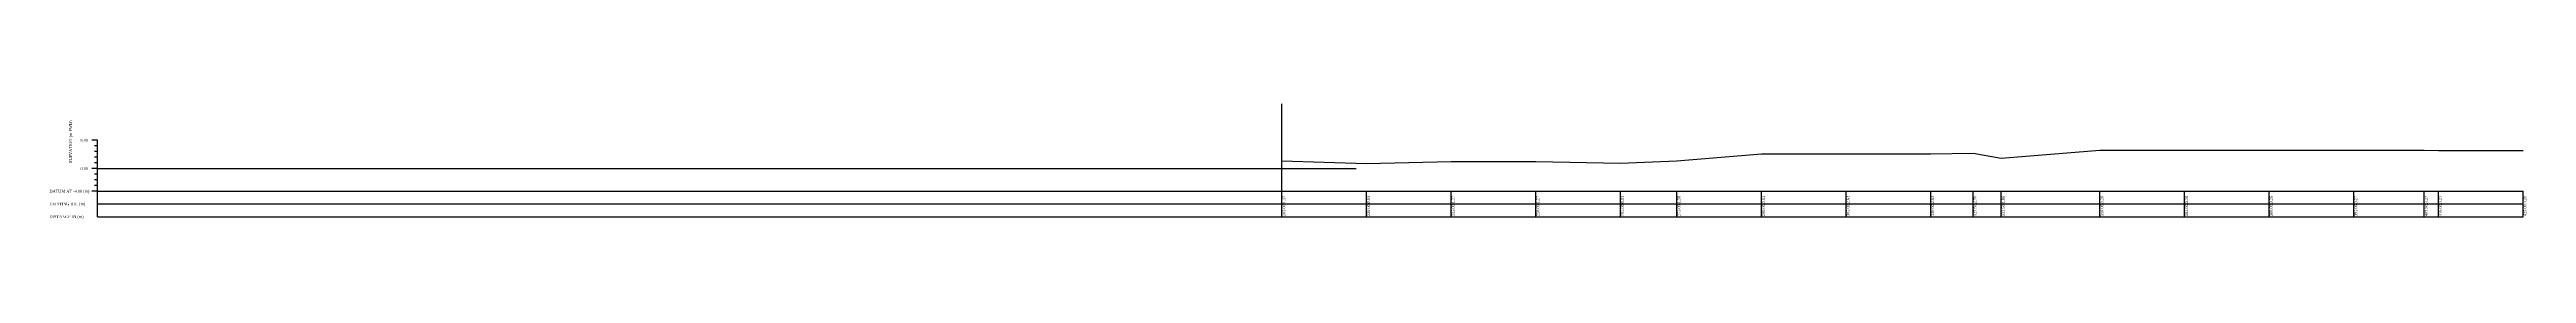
# Model space of a CAD drawing. Header units: metres. Extents: x -148477 to 168932, y -55673 to -2736.
# Drawn here: x -6922.9 to -6483.8, y -3255.5 to -3235.2 of the extents above; entities that cross this region are included whole.
import ezdxf

# ---------------------------------------------------------------- set-up
doc = ezdxf.new("R2010")
doc.units = ezdxf.units.M
doc.styles.add('liza', font='times.ttf', dxfattribs={"height": 2})

msp = doc.modelspace()

# ---------------------------------------------------------------- linework, layer by layer
at = {"color": 0, "linetype": 'Continuous', "lineweight": -3, "ltscale": 0.5}
for p, q in [((-6704.4557, -3250.5784), (-6704.4557, -3235.1581)), ((-6914.4557, -3241.5784), (-6915.4557, -3241.5784)), ((-6914.4557, -3242.5784), (-6914.9557, -3242.5784)), ((-6914.4557, -3243.5784), (-6914.9557, -3243.5784)), ((-6914.4557, -3244.5784), (-6914.9557, -3244.5784)), ((-6914.4557, -3255.0784), (-6914.4557, -3241.5784)), ((-6914.4557, -3246.5784), (-6915.4557, -3246.5784)), ((-6914.4557, -3245.5784), (-6914.9557, -3245.5784)), ((-6914.4557, -3247.5784), (-6914.9557, -3247.5784)), ((-6914.4557, -3248.5784), (-6914.9557, -3248.5784)), ((-6914.4557, -3246.5784), (-6691.2888, -3246.5784)), ((-6914.4557, -3250.5784), (-6915.4557, -3250.5784)), ((-6914.4557, -3249.5784), (-6914.9557, -3249.5784)), ((-6914.4557, -3250.5784), (-6484.4557, -3250.5784)), ((-6914.4557, -3252.8284), (-6484.4557, -3252.8284)), ((-6704.4557, -3255.0784), (-6704.4557, -3250.5784)), ((-6689.4557, -3255.0784), (-6689.4557, -3250.5784)), ((-6674.4557, -3255.0784), (-6674.4557, -3250.5784)), ((-6659.4557, -3255.0784), (-6659.4557, -3250.5784)), ((-6644.4557, -3255.0784), (-6644.4557, -3250.5784)), ((-6634.4557, -3255.0784), (-6634.4557, -3250.5784)), ((-6619.4557, -3255.0784), (-6619.4557, -3250.5784)), ((-6604.4557, -3255.0784), (-6604.4557, -3250.5784)), ((-6589.4557, -3255.0784), (-6589.4557, -3250.5784)), ((-6581.9557, -3255.0784), (-6581.9557, -3250.5784)), ((-6576.9557, -3255.0784), (-6576.9557, -3250.5784)), ((-6559.4557, -3255.0784), (-6559.4557, -3250.5784)), ((-6544.4557, -3255.0784), (-6544.4557, -3250.5784)), ((-6529.4557, -3255.0784), (-6529.4557, -3250.5784)), ((-6514.4557, -3255.0784), (-6514.4557, -3250.5784)), ((-6501.9557, -3255.0784), (-6501.9557, -3250.5784)), ((-6499.4557, -3255.0784), (-6499.4557, -3250.5784)), ((-6484.4557, -3255.0784), (-6484.4557, -3250.5784)), ((-6914.4557, -3255.0784), (-6484.4557, -3255.0784))]:
    msp.add_line(p, q, dxfattribs=at)
at = {"color": 3, "linetype": 'Continuous', "lineweight": -3, "ltscale": 0.5}
msp.add_lwpolyline([(-6704.4557, -3245.2114), (-6689.4557, -3245.6514), (-6674.4557, -3245.3084), (-6659.4557, -3245.3064), (-6644.4557, -3245.6434), (-6634.4557, -3245.1984), (-6619.4557, -3243.9714), (-6604.4557, -3243.9614), (-6589.4557, -3243.9584), (-6581.9557, -3243.8784), (-6576.9557, -3244.7184), (-6559.4557, -3243.3184), (-6544.4557, -3243.3164), (-6529.4557, -3243.3134), (-6514.4557, -3243.3104), (-6501.9557, -3243.3084), (-6499.4557, -3243.3694), (-6484.4557, -3243.3744)], dxfattribs=at)

# ---------------------------------------------------------------- texts
at = {"color": 0, "linetype": 'Continuous', "lineweight": -3, "ltscale": 0.5, "char_height": 0.5, "attachment_point": 1, "rotation": 90, "style": 'liza'}
for s, insert, width in [('ELEVATION (m PWD)', (-6919.4557, -3245.5784), 10), ('205.00', (-6704.3557, -3254.9784), 2.15), ('1.37', (-6704.3557, -3252.7284), 2.15), ('0.93', (-6689.3557, -3252.7284), 2.15), ('220.00', (-6689.3557, -3254.9784), 2.15), ('235.00', (-6674.3557, -3254.9784), 2.15), ('1.27', (-6674.3557, -3252.7284), 2.15), ('250.00', (-6659.3557, -3254.9784), 2.15), ('1.27', (-6659.3557, -3252.7284), 2.15), ('0.93', (-6644.3557, -3252.7284), 2.15), ('265.00', (-6644.3557, -3254.9784), 2.15), ('1.38', (-6634.3557, -3252.7284), 2.15), ('275.00', (-6634.3557, -3254.9784), 2.15), ('290.00', (-6619.3557, -3254.9784), 2.15), ('2.61', (-6619.3557, -3252.7284), 2.15), ('305.00', (-6604.3557, -3254.9784), 2.15), ('2.62', (-6604.3557, -3252.7284), 2.15), ('320.00', (-6589.3557, -3254.9784), 2.15), ('2.62', (-6589.3557, -3252.7284), 2.15), ('2.70', (-6581.8557, -3252.7284), 2.15), ('327.50', (-6581.8557, -3254.9784), 2.15), ('1.86', (-6576.8557, -3252.7284), 2.15), ('332.50', (-6576.8557, -3254.9784), 2.15), ('350.00', (-6559.3557, -3254.9784), 2.15), ('3.26', (-6559.3557, -3252.7284), 2.15), ('365.00', (-6544.3557, -3254.9784), 2.15), ('3.26', (-6544.3557, -3252.7284), 2.15), ('380.00', (-6529.3557, -3254.9784), 2.15), ('3.26', (-6529.3557, -3252.7284), 2.15), ('395.00', (-6514.3557, -3254.9784), 2.15), ('3.27', (-6514.3557, -3252.7284), 2.15), ('407.50', (-6501.8557, -3254.9784), 2.15), ('3.27', (-6501.8557, -3252.7284), 2.15), ('410.00', (-6499.3557, -3254.9784), 2.15), ('3.21', (-6499.3557, -3252.7284), 2.15), ('3.20', (-6484.3557, -3252.7284), 2.15), ('425.00', (-6484.3557, -3254.9784), 2.15)]:
    msp.add_mtext(s, dxfattribs=dict(at, insert=insert, width=width))
at = {"color": 0, "linetype": 'Continuous', "lineweight": -3, "ltscale": 0.5, "char_height": 0.5, "attachment_point": 1, "style": 'liza'}
for s, insert, width in [('5.00', (-6917.4557, -3241.3284), 2), ('0.00', (-6917.4557, -3246.3284), 2), ('DATUM AT -4.00 (m)', (-6922.9557, -3250.3284), 7.5), ('EXISTING R.L. (m)', (-6922.9557, -3252.5784), 7.5), ('DISTANCE IN (m)', (-6922.9557, -3254.8284), 7.5)]:
    msp.add_mtext(s, dxfattribs=dict(at, insert=insert, width=width))

doc.saveas('drawing.dxf')
